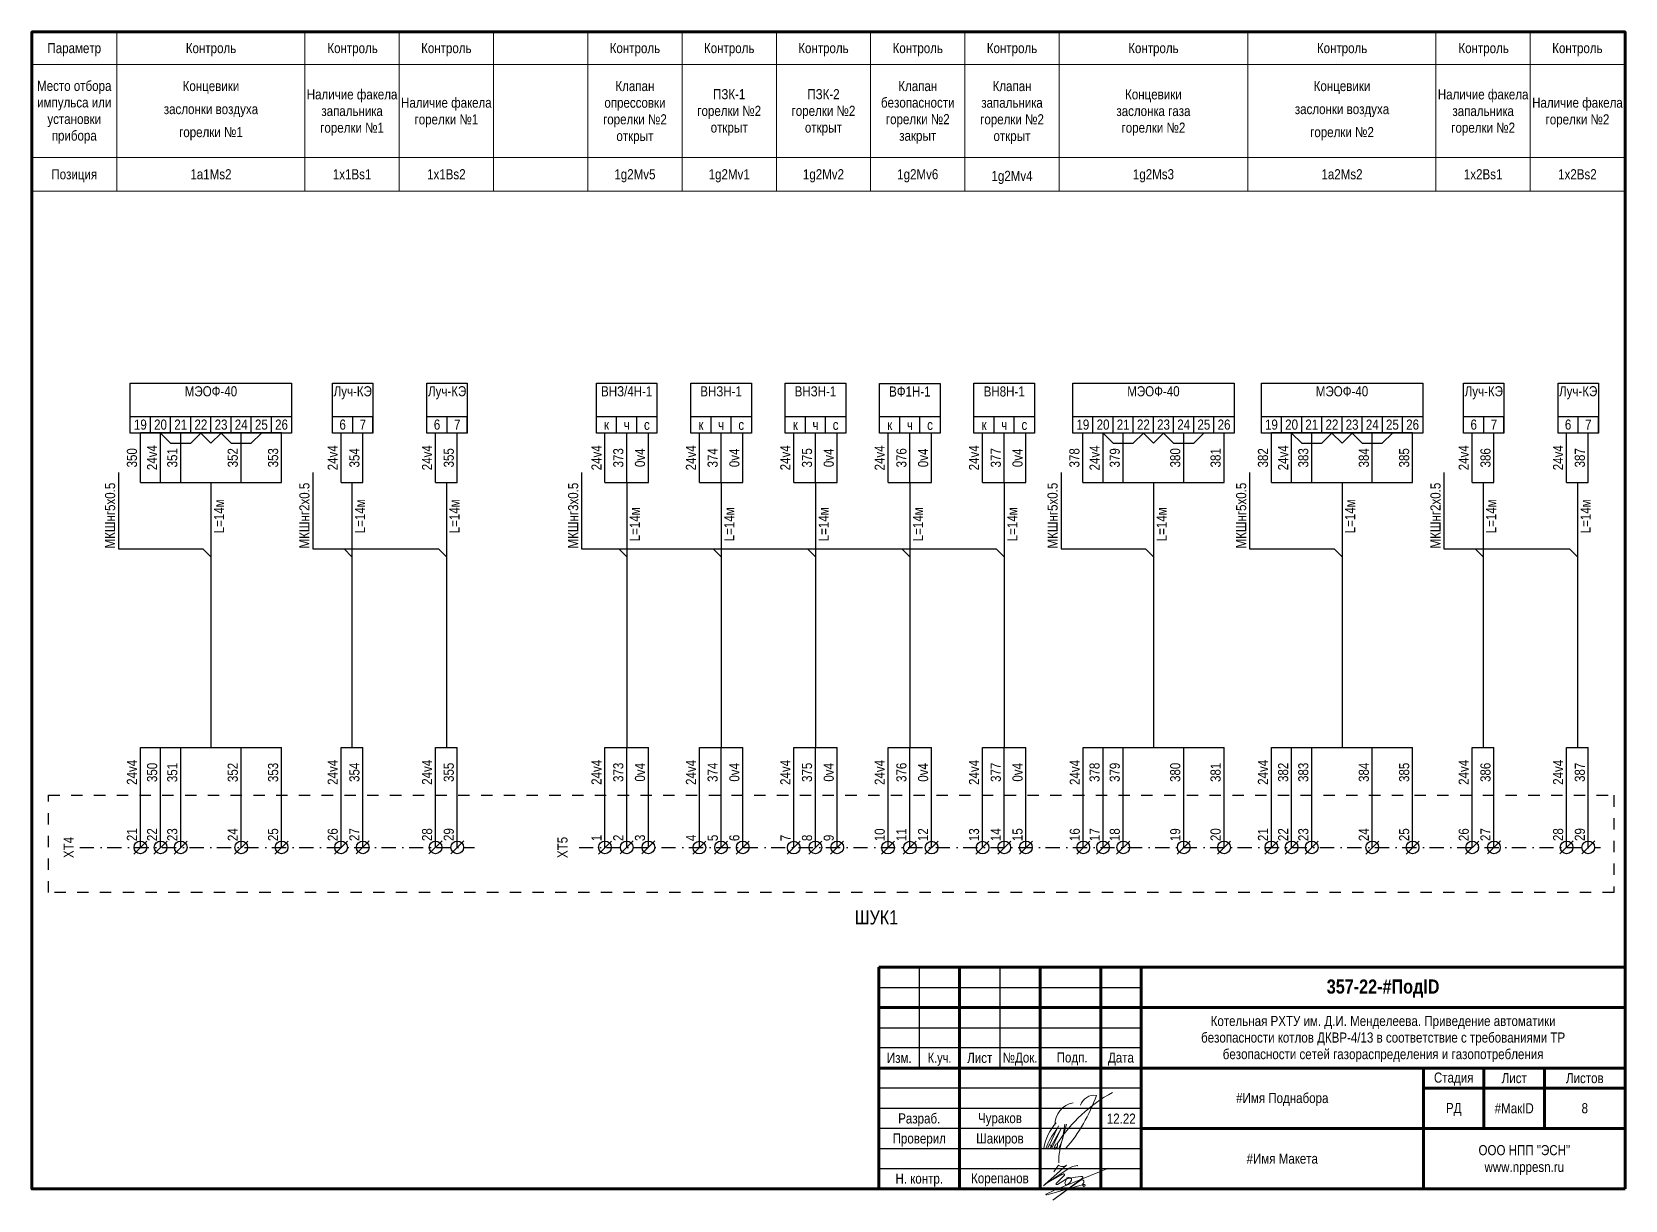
# Model space of a CAD drawing. Header units: millimetres. Extents: x -6000 to 26000, y -6000 to 26000.
# Drawn here: x 20 to 415, y -2856.8 to -2567 of the extents above; entities that cross this region are included whole.
import ezdxf

# ---------------------------------------------------------------- set-up
doc = ezdxf.new("R2010")
doc.units = ezdxf.units.MM
doc.header["$MEASUREMENT"] = 0
doc.linetypes.add('Штриховая', pattern=[5.644444, 2.822222, -2.822222])
doc.linetypes.add('Штрихпунктирная', pattern=[6.702778, 3.527778, -1.763889, 0, -1.411111])
for name, color, linetype, lineweight in [('0_Ном._пера__1', 7, 'Continuous', 15), ('0_Ном._пера__21', 7, 'Continuous', 30), ('0_Ном._пера__246', 7, 'Continuous', 100), ('2D - Общий_Ном._пера__1', 7, 'Continuous', 15), ('2D - Общий_Ном._пера__21', 7, 'Continuous', 30), ('Аннотация - Текст_Ном._пера__1', 7, 'Continuous', 15)]:
    doc.layers.add(name, color=color, linetype=linetype, lineweight=lineweight)
doc.layers.add('0_Ном._пера__9', color=7, linetype='Continuous', lineweight=15, true_color=0x3dad99)
doc.styles.add('СГЕНЕРИР_СТИЛЬ_1', font='')
doc.styles.add('СГЕНЕРИР_СТИЛЬ_4', font='')
doc.styles.get('СГЕНЕРИР_СТИЛЬ_1').set_extended_font_data('Arial Narrow')
doc.styles.get('СГЕНЕРИР_СТИЛЬ_4').set_extended_font_data('Arial Narrow', bold=True)

msp = doc.modelspace()

# ---------------------------------------------------------------- texts
at = {"layer": '0_Ном._пера__1', "color": 7, "linetype": 'Continuous', "lineweight": 15, "attachment_point": 5}
for s, insert, char_height, style in [('\\A1;{\\pqc;\\fArial Narrow|b1|i0|c204|p34;357-22\\fArial Narrow|b1|i0|c204|p34;-\\fArial Narrow|b1|i0|c204|p34;#ПодID}', (355, -2804.31), 3.5, 'СГЕНЕРИР_СТИЛЬ_4'), ('\\A1;{\\pqc;\\fArial Narrow|b0|i0|c204|p34;Изм.}', (235.04, -2821.51), 2.5, 'СГЕНЕРИР_СТИЛЬ_1'), ('\\A1;{\\W0.950000x;\\pqc;\\fArial Narrow|b0|i0|c204|p34;К.уч.}', (245.04, -2821.85), 2.5, 'СГЕНЕРИР_СТИЛЬ_1'), ('\\A1;{\\pqc;\\fArial Narrow|b0|i0|c204|p34;Лист}', (255, -2821.51), 2.5, 'СГЕНЕРИР_СТИЛЬ_1'), ('\\A1;{\\pqc;\\fArial Narrow|b0|i0|c204|p34;№Док.}', (265, -2821.78), 2.5, 'СГЕНЕРИР_СТИЛЬ_1'), ('\\A1;{\\pqc;\\fArial Narrow|b0|i0|c204|p34; Подп.}', (277.5, -2821.74), 2.5, 'СГЕНЕРИР_СТИЛЬ_1'), ('\\A1;{\\pqc;\\fArial Narrow|b0|i0|c204|p34;Дата}', (290, -2821.78), 2.5, 'СГЕНЕРИР_СТИЛЬ_1'), ('\\A1;{\\pqc;\\fArial Narrow|b0|i0|c204|p34;Стадия}', (372.5, -2826.74), 2.5, 'СГЕНЕРИР_СТИЛЬ_1'), ('\\A1;{\\pqc;\\fArial Narrow|b0|i0|c204|p34;Лист}', (387.5, -2826.53), 2.5, 'СГЕНЕРИР_СТИЛЬ_1'), ('\\A1;{\\pqc;\\fArial Narrow|b0|i0|c204|p34;Листов}', (405, -2826.53), 2.5, 'СГЕНЕРИР_СТИЛЬ_1'), ('\\A1;{\\pqc;\\fArial Narrow|b0|i0|c204|p34;#Имя Поднабора}', (330, -2831.83), 2.5, 'СГЕНЕРИР_СТИЛЬ_1'), ('\\A1;{\\pqc;\\fArial Narrow|b0|i0|c204|p34;РД}', (372.5, -2834.3), 2.5, 'СГЕНЕРИР_СТИЛЬ_1'), ('\\A1;{\\pqc;\\fArial Narrow|b0|i0|c204|p34;#МакID}', (387.5, -2834.01), 2.5, 'СГЕНЕРИР_СТИЛЬ_1'), ('\\A1;{\\pqc;\\fArial Narrow|b0|i0|c204|p34;#Имя Макета}', (330, -2846.51), 2.5, 'СГЕНЕРИР_СТИЛЬ_1')]:
    msp.add_mtext(s, dxfattribs=dict(at, insert=insert, char_height=char_height, style=style))
at = {"layer": '0_Ном._пера__1', "color": 7, "linetype": 'Continuous', "lineweight": 15, "insert": (355, -2816.83), "char_height": 2.5, "width": 102.1134, "attachment_point": 5, "line_spacing_factor": 0.984993, "style": 'СГЕНЕРИР_СТИЛЬ_1'}
msp.add_mtext('\\A1;{\\pqc;\\fArial Narrow|b0|i0|c204|p34;Котельная РХТУ им. Д.И. Менделеева. Приведение автоматики безопасности котлов ДКВР-4/13 в соответствие с требованиями ТР безопасности сетей газораспределения и газопотребления}', dxfattribs=at)
at = {"layer": '0_Ном._пера__1', "color": 7, "linetype": 'Continuous', "lineweight": 15, "insert": (390, -2846.84), "char_height": 2.5, "attachment_point": 5, "line_spacing_factor": 0.996855, "style": 'СГЕНЕРИР_СТИЛЬ_1'}
msp.add_mtext('\\A1;{\\pqc;\\fArial Narrow|b0|i0|c204|p34;ООО НПП "ЭСН"\\P\\pqc;\\fArial Narrow|b0|i0|c204|p34;www.nppesn.ru}', dxfattribs=at)
at = {"layer": 'Аннотация - Текст_Ном._пера__1', "color": 7, "linetype": 'Continuous', "lineweight": 15, "attachment_point": 2, "style": 'СГЕНЕРИР_СТИЛЬ_1'}
for s, insert, char_height in [('\\A1;{\\pqc;\\fArial Narrow|b0|i0|c204|p34;Параметр}', (30.51, -2569.8), 2.5), ('\\A1;{\\pqc;\\fArial Narrow|b0|i0|c204|p34;Контроль}', (64.42, -2569.8), 2.5), ('\\A1;{\\pqc;\\fArial Narrow|b0|i0|c204|p34;Контроль}', (99.51, -2569.8), 2.5), ('\\A1;{\\pqc;\\fArial Narrow|b0|i0|c204|p34;Контроль}', (122.76, -2569.8), 2.5), ('\\A1;{\\pqc;\\fArial Narrow|b0|i0|c204|p34;Контроль}', (169.51, -2569.8), 2.5), ('\\A1;{\\pqc;\\fArial Narrow|b0|i0|c204|p34;Контроль}', (192.88, -2569.8), 2.5), ('\\A1;{\\pqc;\\fArial Narrow|b0|i0|c204|p34;Контроль}', (216.25, -2569.8), 2.5), ('\\A1;{\\pqc;\\fArial Narrow|b0|i0|c204|p34;Контроль}', (239.63, -2569.8), 2.5), ('\\A1;{\\pqc;\\fArial Narrow|b0|i0|c204|p34;Контроль}', (263, -2569.8), 2.5), ('\\A1;{\\pqc;\\fArial Narrow|b0|i0|c204|p34;Контроль}', (298.06, -2569.8), 2.5), ('\\A1;{\\pqc;\\fArial Narrow|b0|i0|c204|p34;Контроль}', (344.83, -2569.8), 2.5), ('\\A1;{\\pqc;\\fArial Narrow|b0|i0|c204|p34;Контроль}', (379.92, -2569.8), 2.5), ('\\A1;{\\pqc;\\fArial Narrow|b0|i0|c204|p34;Контроль}', (403.17, -2569.8), 2.5), ('\\A1;{\\pqc;\\fArial Narrow|b0|i0|c204|p34;Позиция}', (30.51, -2601.1), 2.5), ('\\A1;{\\pqc;\\fArial Narrow|b0|i0|c204|p34;1a1Ms\\fArial Narrow|b0|i0|c204|p34;2}', (64.4, -2601.09), 2.5), ('\\A1;{\\pqc;\\fArial Narrow|b0|i0|c204|p34;1\\fArial Narrow|b0|i0|c204|p34;x1B\\fArial Narrow|b0|i0|c204|p34;s1}', (99.39, -2601.09), 2.5), ('\\A1;{\\pqc;\\fArial Narrow|b0|i0|c204|p34;1\\fArial Narrow|b0|i0|c204|p34;x1Bs2}', (122.76, -2601.09), 2.5), ('\\A1;{\\pqc;\\fArial Narrow|b0|i0|c204|p34;1g\\fArial Narrow|b0|i0|c204|p34;2\\fArial Narrow|b0|i0|c204|p34;Mv5}', (169.51, -2601.09), 2.5), ('\\A1;{\\pqc;\\fArial Narrow|b0|i0|c204|p34;1g\\fArial Narrow|b0|i0|c204|p34;2\\fArial Narrow|b0|i0|c204|p34;Mv1}', (192.88, -2601.09), 2.5), ('\\A1;{\\pqc;\\fArial Narrow|b0|i0|c204|p34;1g\\fArial Narrow|b0|i0|c204|p34;2\\fArial Narrow|b0|i0|c204|p34;Mv2}', (216.25, -2601.09), 2.5), ('\\A1;{\\pqc;\\fArial Narrow|b0|i0|c204|p34;1g\\fArial Narrow|b0|i0|c204|p34;2\\fArial Narrow|b0|i0|c204|p34;Mv6}', (239.63, -2601.09), 2.5), ('\\A1;{\\pqc;\\fArial Narrow|b0|i0|c204|p34;1g\\fArial Narrow|b0|i0|c204|p34;2\\fArial Narrow|b0|i0|c204|p34;Mv4}', (263, -2601.5), 2.5), ('\\A1;{\\pqc;\\fArial Narrow|b0|i0|c204|p34;1g\\fArial Narrow|b0|i0|c204|p34;2\\fArial Narrow|b0|i0|c204|p34;Ms3}', (298.06, -2601.09), 2.5), ('\\A1;{\\pqc;\\fArial Narrow|b0|i0|c204|p34;1a\\fArial Narrow|b0|i0|c204|p34;2\\fArial Narrow|b0|i0|c204|p34;Ms2}', (344.81, -2601.09), 2.5), ('\\A1;{\\pqc;\\fArial Narrow|b0|i0|c204|p34;1x\\fArial Narrow|b0|i0|c204|p34;2\\fArial Narrow|b0|i0|c204|p34;Bs1}', (379.8, -2601.09), 2.5), ('\\A1;{\\pqc;\\fArial Narrow|b0|i0|c204|p34;1x\\fArial Narrow|b0|i0|c204|p34;2\\fArial Narrow|b0|i0|c204|p34;Bs2}', (403.17, -2601.09), 2.5), ('\\A1;{\\pqc;\\fArial Narrow|b0|i0|c204|p34;МЭО\\fArial Narrow|b0|i0|c204|p34;Ф\\fArial Narrow|b0|i0|c204|p34;-40}', (64.4, -2654.92), 2.5), ('\\A1;{\\pqc;\\fArial Narrow|b0|i0|c204|p34;Луч-КЭ}', (99.55, -2654.92), 2.5), ('\\A1;{\\pqc;\\fArial Narrow|b0|i0|c204|p34;Луч-КЭ}', (122.95, -2654.9), 2.5), ('\\A1;{\\pqc;\\fArial Narrow|b0|i0|c204|p34;ВНЗ/4Н-1}', (167.47, -2654.92), 2.5), ('\\A1;{\\pqc;\\fArial Narrow|b0|i0|c204|p34;ВНЗН-1}', (190.87, -2654.93), 2.5), ('\\A1;{\\pqc;\\fArial Narrow|b0|i0|c204|p34;ВНЗН-1}', (214.27, -2654.93), 2.5), ('\\A1;{\\pqc;\\fArial Narrow|b0|i0|c204|p34;В\\fArial Narrow|b0|i0|c204|p34;Ф1\\fArial Narrow|b0|i0|c204|p34;Н-1}', (237.67, -2654.98), 2.5), ('\\A1;{\\pqc;\\fArial Narrow|b0|i0|c204|p34;ВН\\fArial Narrow|b0|i0|c204|p34;8\\fArial Narrow|b0|i0|c204|p34;Н-1}', (261.06, -2654.96), 2.5), ('\\A1;{\\pqc;\\fArial Narrow|b0|i0|c204|p34;МЭО\\fArial Narrow|b0|i0|c204|p34;Ф\\fArial Narrow|b0|i0|c204|p34;-40}', (298.06, -2654.92), 2.5), ('\\A1;{\\pqc;\\fArial Narrow|b0|i0|c204|p34;МЭО\\fArial Narrow|b0|i0|c204|p34;Ф\\fArial Narrow|b0|i0|c204|p34;-40}', (344.81, -2654.92), 2.5), ('\\A1;{\\pqc;\\fArial Narrow|b0|i0|c204|p34;Луч-КЭ}', (379.96, -2654.92), 2.5), ('\\A1;{\\pqc;\\fArial Narrow|b0|i0|c204|p34;Луч-КЭ}', (403.36, -2654.9), 2.5), ('\\A1;{\\pqc;\\fArial Narrow|b0|i0|c204|p34;19}', (46.9, -2663.18), 2.5), ('\\A1;{\\pqc;\\fArial Narrow|b0|i0|c204|p34;20}', (51.9, -2663.18), 2.5), ('\\A1;{\\pqc;\\fArial Narrow|b0|i0|c204|p34;21}', (56.9, -2663.18), 2.5), ('\\A1;{\\pqc;\\fArial Narrow|b0|i0|c204|p34;22}', (61.9, -2663.18), 2.5), ('\\A1;{\\pqc;\\fArial Narrow|b0|i0|c204|p34;23}', (66.9, -2663.18), 2.5), ('\\A1;{\\pqc;\\fArial Narrow|b0|i0|c204|p34;24}', (71.9, -2663.18), 2.5), ('\\A1;{\\pqc;\\fArial Narrow|b0|i0|c204|p34;25}', (76.9, -2663.18), 2.5), ('\\A1;{\\pqc;\\fArial Narrow|b0|i0|c204|p34;26}', (81.9, -2663.18), 2.5), ('\\A1;{\\pqc;\\fArial Narrow|b0|i0|c204|p34;6}', (97.05, -2663.18), 2.5), ('\\A1;{\\pqc;\\fArial Narrow|b0|i0|c204|p34;7}', (102.05, -2663.22), 2.5), ('\\A1;{\\pqc;\\fArial Narrow|b0|i0|c204|p34;6}', (120.45, -2663.17), 2.5), ('\\A1;{\\pqc;\\fArial Narrow|b0|i0|c204|p34;7}', (125.45, -2663.21), 2.5), ('\\A1;{\\pqc;\\fArial Narrow|b0|i0|c204|p34;к}', (162.47, -2663.22), 2.5), ('\\A1;{\\pqc;\\fArial Narrow|b0|i0|c204|p34;ч}', (167.47, -2663.22), 2.5), ('\\A1;{\\pqc;\\fArial Narrow|b0|i0|c204|p34;с}', (172.47, -2663.22), 2.5), ('\\A1;{\\pqc;\\fArial Narrow|b0|i0|c204|p34;к}', (185.87, -2663.24), 2.5), ('\\A1;{\\pqc;\\fArial Narrow|b0|i0|c204|p34;ч}', (190.87, -2663.24), 2.5), ('\\A1;{\\pqc;\\fArial Narrow|b0|i0|c204|p34;с}', (195.87, -2663.24), 2.5), ('\\A1;{\\pqc;\\fArial Narrow|b0|i0|c204|p34;к}', (209.27, -2663.24), 2.5), ('\\A1;{\\pqc;\\fArial Narrow|b0|i0|c204|p34;ч}', (214.27, -2663.24), 2.5), ('\\A1;{\\pqc;\\fArial Narrow|b0|i0|c204|p34;с}', (219.27, -2663.24), 2.5), ('\\A1;{\\pqc;\\fArial Narrow|b0|i0|c204|p34;к}', (232.67, -2663.25), 2.5), ('\\A1;{\\pqc;\\fArial Narrow|b0|i0|c204|p34;ч}', (237.67, -2663.25), 2.5), ('\\A1;{\\pqc;\\fArial Narrow|b0|i0|c204|p34;с}', (242.67, -2663.25), 2.5), ('\\A1;{\\pqc;\\fArial Narrow|b0|i0|c204|p34;к}', (256.06, -2663.24), 2.5), ('\\A1;{\\pqc;\\fArial Narrow|b0|i0|c204|p34;ч}', (261.06, -2663.24), 2.5), ('\\A1;{\\pqc;\\fArial Narrow|b0|i0|c204|p34;с}', (266.06, -2663.24), 2.5), ('\\A1;{\\pqc;\\fArial Narrow|b0|i0|c204|p34;19}', (280.56, -2663.18), 2.5), ('\\A1;{\\pqc;\\fArial Narrow|b0|i0|c204|p34;20}', (285.56, -2663.18), 2.5), ('\\A1;{\\pqc;\\fArial Narrow|b0|i0|c204|p34;21}', (290.56, -2663.18), 2.5), ('\\A1;{\\pqc;\\fArial Narrow|b0|i0|c204|p34;22}', (295.56, -2663.18), 2.5), ('\\A1;{\\pqc;\\fArial Narrow|b0|i0|c204|p34;23}', (300.56, -2663.18), 2.5), ('\\A1;{\\pqc;\\fArial Narrow|b0|i0|c204|p34;24}', (305.56, -2663.18), 2.5), ('\\A1;{\\pqc;\\fArial Narrow|b0|i0|c204|p34;25}', (310.56, -2663.18), 2.5), ('\\A1;{\\pqc;\\fArial Narrow|b0|i0|c204|p34;26}', (315.56, -2663.18), 2.5), ('\\A1;{\\pqc;\\fArial Narrow|b0|i0|c204|p34;19}', (327.31, -2663.18), 2.5), ('\\A1;{\\pqc;\\fArial Narrow|b0|i0|c204|p34;20}', (332.31, -2663.18), 2.5), ('\\A1;{\\pqc;\\fArial Narrow|b0|i0|c204|p34;21}', (337.31, -2663.18), 2.5), ('\\A1;{\\pqc;\\fArial Narrow|b0|i0|c204|p34;22}', (342.31, -2663.18), 2.5), ('\\A1;{\\pqc;\\fArial Narrow|b0|i0|c204|p34;23}', (347.31, -2663.18), 2.5), ('\\A1;{\\pqc;\\fArial Narrow|b0|i0|c204|p34;24}', (352.31, -2663.18), 2.5), ('\\A1;{\\pqc;\\fArial Narrow|b0|i0|c204|p34;25}', (357.31, -2663.18), 2.5), ('\\A1;{\\pqc;\\fArial Narrow|b0|i0|c204|p34;26}', (362.31, -2663.18), 2.5), ('\\A1;{\\pqc;\\fArial Narrow|b0|i0|c204|p34;6}', (377.46, -2663.18), 2.5), ('\\A1;{\\pqc;\\fArial Narrow|b0|i0|c204|p34;7}', (382.46, -2663.22), 2.5), ('\\A1;{\\pqc;\\fArial Narrow|b0|i0|c204|p34;6}', (400.86, -2663.17), 2.5), ('\\A1;{\\pqc;\\fArial Narrow|b0|i0|c204|p34;7}', (405.86, -2663.21), 2.5), ('\\A1;{\\pqc;\\fArial Narrow|b0|i0|c204|p34;ШУК1}', (229.39, -2784.89), 3.5), ('\\A1;{\\pqc;\\fArial Narrow|b0|i0|c204|p34;Разраб.}', (240, -2835.26), 2.5), ('\\A1;{\\pqc;\\fArial Narrow|b0|i0|c204|p34;Чураков}', (260, -2835.19), 2.5), ('\\A1;{\\pqc;\\fArial Narrow|b0|i0|c204|p34;12.22}', (290.08, -2835.32), 2.5), ('\\A1;{\\pqc;\\fArial Narrow|b0|i0|c204|p34;8}', (405, -2832.73), 2.5), ('\\A1;{\\pqc;\\fArial Narrow|b0|i0|c204|p34;Проверил}', (240, -2840.23), 2.5), ('\\A1;{\\pqc;\\fArial Narrow|b0|i0|c204|p34;Шакиров}', (260, -2840.23), 2.5), ('\\A1;{\\pqc;\\fArial Narrow|b0|i0|c204|p34;Н. контр.}', (240, -2850.18), 2.5), ('\\A1;{\\pqc;\\fArial Narrow|b0|i0|c204|p34;Корепанов}', (260, -2850.1), 2.5)]:
    msp.add_mtext(s, dxfattribs=dict(at, insert=insert, char_height=char_height))
at = {"layer": 'Аннотация - Текст_Ном._пера__1', "color": 7, "linetype": 'Continuous', "lineweight": 15, "char_height": 2.5, "attachment_point": 2, "style": 'СГЕНЕРИР_СТИЛЬ_1'}
for s, insert, width, line_spacing_factor in [('\\A1;{\\pqc;\\fArial Narrow|b0|i0|c204|p34;Место отбора импульса или установки прибора}', (30.51, -2579.16), 21.0254, 0.986465), ('\\A1;{\\pqc;\\fArial Narrow|b0|i0|c204|p34;Концевики з\\fArial Narrow|b0|i0|c204|p34;аслонк\\fArial Narrow|b0|i0|c204|p34;и\\fArial Narrow|b0|i0|c204|p34; воздуха горелки №1}', (64.4, -2579.21), 23.3734, 1.371132), ('\\A1;{\\pqc;\\fArial Narrow|b0|i0|c204|p34;Клапан опрессовки горелки \\fArial Narrow|b0|i0|c204|p34;№2\\fArial Narrow|b0|i0|c204|p34; открыт}', (169.51, -2579.21), 23.3734, 0.990186), ('\\A1;{\\pqc;\\fArial Narrow|b0|i0|c204|p34;Клапан безопасности\\P\\pqc;\\fArial Narrow|b0|i0|c204|p34;горелки №\\fArial Narrow|b0|i0|c204|p34;2\\fArial Narrow|b0|i0|c204|p34; закрыт}', (239.63, -2579.21), 23.3734, 0.985638), ('\\A1;{\\pqc;\\fArial Narrow|b0|i0|c204|p34;Клапан запальника\\P\\pqc;\\fArial Narrow|b0|i0|c204|p34;горелки №\\fArial Narrow|b0|i0|c204|p34;2\\fArial Narrow|b0|i0|c204|p34; открыт}', (263, -2579.21), 23.3734, 0.990186), ('\\A1;{\\pqc;\\fArial Narrow|b0|i0|c204|p34;Концевики заслонки воздуха горелки №\\fArial Narrow|b0|i0|c204|p34;2}', (344.81, -2579.21), 23.3734, 1.371132), ('\\A1;{\\pqc;\\fArial Narrow|b0|i0|c204|p34;Наличие факела запальника горелки №1}', (99.39, -2581.27), 23.3734, 0.991143), ('\\A1;{\\pqc;\\fArial Narrow|b0|i0|c204|p34;Наличие факела горелки №1}', (122.77, -2583.33), 23.3734, 0.994067), ('\\A1;{\\pqc;\\fArial Narrow|b0|i0|c204|p34;ПЗК-1\\P\\pqc;\\fArial Narrow|b0|i0|c204|p34;горелки №\\fArial Narrow|b0|i0|c204|p34;2\\fArial Narrow|b0|i0|c204|p34; открыт}', (192.88, -2581.23), 23.3734, 0.991331), ('\\A1;{\\pqc;\\fArial Narrow|b0|i0|c204|p34;ПЗК-2\\P\\pqc;\\fArial Narrow|b0|i0|c204|p34;горелки №\\fArial Narrow|b0|i0|c204|p34;2\\fArial Narrow|b0|i0|c204|p34; открыт}', (216.25, -2581.23), 23.3734, 0.991331), ('\\A1;{\\pqc;\\fArial Narrow|b0|i0|c204|p34;Концевики з\\fArial Narrow|b0|i0|c204|p34;аслонка газа горелки №2}', (298.06, -2581.27), 23.3734, 0.991164), ('\\A1;{\\pqc;\\fArial Narrow|b0|i0|c204|p34;Наличие факела запальника горелки №\\fArial Narrow|b0|i0|c204|p34;2}', (379.8, -2581.27), 23.3734, 0.991143), ('\\A1;{\\pqc;\\fArial Narrow|b0|i0|c204|p34;Наличие факела горелки №\\fArial Narrow|b0|i0|c204|p34;2}', (403.18, -2583.33), 23.3734, 0.994067)]:
    msp.add_mtext(s, dxfattribs=dict(at, insert=insert, width=width, line_spacing_factor=line_spacing_factor))
at = {"layer": 'Аннотация - Текст_Ном._пера__1', "color": 7, "linetype": 'Continuous', "lineweight": 15, "char_height": 2.5, "attachment_point": 2, "rotation": 90, "style": 'СГЕНЕРИР_СТИЛЬ_1'}
for s, insert in [('\\A1;{\\pqc;\\fArial Narrow|b0|i0|c204|p34;24v\\fArial Narrow|b0|i0|c204|p34;4}', (48.55, -2672.63)), ('\\A1;{\\pqc;\\fArial Narrow|b0|i0|c204|p34;24v\\fArial Narrow|b0|i0|c204|p34;4}', (93.33, -2672.67)), ('\\A1;{\\pqc;\\fArial Narrow|b0|i0|c204|p34;24v\\fArial Narrow|b0|i0|c204|p34;4}', (116.72, -2672.65)), ('\\A1;{\\pqc;\\fArial Narrow|b0|i0|c204|p34;24v\\fArial Narrow|b0|i0|c204|p34;4}', (158.74, -2672.67)), ('\\A1;{\\pqc;\\fArial Narrow|b0|i0|c204|p34;24v\\fArial Narrow|b0|i0|c204|p34;4}', (182.14, -2672.68)), ('\\A1;{\\pqc;\\fArial Narrow|b0|i0|c204|p34;24v\\fArial Narrow|b0|i0|c204|p34;4}', (205.54, -2672.68)), ('\\A1;{\\pqc;\\fArial Narrow|b0|i0|c204|p34;24v\\fArial Narrow|b0|i0|c204|p34;4}', (228.94, -2672.7)), ('\\A1;{\\pqc;\\fArial Narrow|b0|i0|c204|p34;24v\\fArial Narrow|b0|i0|c204|p34;4}', (252.33, -2672.68)), ('\\A1;{\\pqc;\\fArial Narrow|b0|i0|c204|p34;24v\\fArial Narrow|b0|i0|c204|p34;4}', (282.21, -2672.7)), ('\\A1;{\\pqc;\\fArial Narrow|b0|i0|c204|p34;24\\fArial Narrow|b0|i0|c204|p34;v4}', (328.96, -2672.67)), ('\\A1;{\\pqc;\\fArial Narrow|b0|i0|c204|p34;24v\\fArial Narrow|b0|i0|c204|p34;4}', (373.73, -2672.67)), ('\\A1;{\\pqc;\\fArial Narrow|b0|i0|c204|p34;24v\\fArial Narrow|b0|i0|c204|p34;4}', (397.13, -2672.65)), ('\\A1;{\\pqc;\\fArial Narrow|b0|i0|c204|p34;3\\fArial Narrow|b0|i0|c204|p34;50}', (43.55, -2672.67)), ('\\A1;{\\pqc;\\fArial Narrow|b0|i0|c204|p34;3\\fArial Narrow|b0|i0|c204|p34;51}', (53.55, -2672.67)), ('\\A1;{\\pqc;\\fArial Narrow|b0|i0|c204|p34;3\\fArial Narrow|b0|i0|c204|p34;52}', (68.55, -2672.65)), ('\\A1;{\\pqc;\\fArial Narrow|b0|i0|c204|p34;3\\fArial Narrow|b0|i0|c204|p34;53}', (78.55, -2672.65)), ('\\A1;{\\pqc;\\fArial Narrow|b0|i0|c204|p34;3\\fArial Narrow|b0|i0|c204|p34;54}', (98.71, -2672.67)), ('\\A1;{\\pqc;\\fArial Narrow|b0|i0|c204|p34;3\\fArial Narrow|b0|i0|c204|p34;55}', (122.1, -2672.67)), ('\\A1;{\\pqc;\\fArial Narrow|b0|i0|c204|p34;3\\fArial Narrow|b0|i0|c204|p34;73}', (164.13, -2672.67)), ('\\A1;{\\pqc;\\fArial Narrow|b0|i0|c204|p34;0v\\fArial Narrow|b0|i0|c204|p34;4}', (169.51, -2672.65)), ('\\A1;{\\pqc;\\fArial Narrow|b0|i0|c204|p34;3\\fArial Narrow|b0|i0|c204|p34;74}', (187.52, -2672.67)), ('\\A1;{\\pqc;\\fArial Narrow|b0|i0|c204|p34;0v\\fArial Narrow|b0|i0|c204|p34;4}', (192.91, -2672.67)), ('\\A1;{\\pqc;\\fArial Narrow|b0|i0|c204|p34;3\\fArial Narrow|b0|i0|c204|p34;75}', (210.92, -2672.67)), ('\\A1;{\\pqc;\\fArial Narrow|b0|i0|c204|p34;0v\\fArial Narrow|b0|i0|c204|p34;4}', (216.3, -2672.67)), ('\\A1;{\\pqc;\\fArial Narrow|b0|i0|c204|p34;3\\fArial Narrow|b0|i0|c204|p34;76}', (234.32, -2672.67)), ('\\A1;{\\pqc;\\fArial Narrow|b0|i0|c204|p34;0v\\fArial Narrow|b0|i0|c204|p34;4}', (239.7, -2672.68)), ('\\A1;{\\pqc;\\fArial Narrow|b0|i0|c204|p34;3\\fArial Narrow|b0|i0|c204|p34;77}', (257.72, -2672.67)), ('\\A1;{\\pqc;\\fArial Narrow|b0|i0|c204|p34;0v\\fArial Narrow|b0|i0|c204|p34;4}', (263.1, -2672.67)), ('\\A1;{\\pqc;\\fArial Narrow|b0|i0|c204|p34;3\\fArial Narrow|b0|i0|c204|p34;78}', (277.21, -2672.67)), ('\\A1;{\\pqc;\\fArial Narrow|b0|i0|c204|p34;3\\fArial Narrow|b0|i0|c204|p34;79}', (287.21, -2672.67)), ('\\A1;{\\pqc;\\fArial Narrow|b0|i0|c204|p34;3\\fArial Narrow|b0|i0|c204|p34;80}', (302.21, -2672.67)), ('\\A1;{\\pqc;\\fArial Narrow|b0|i0|c204|p34;38\\fArial Narrow|b0|i0|c204|p34;1}', (312.21, -2672.67)), ('\\A1;{\\pqc;\\fArial Narrow|b0|i0|c204|p34;3\\fArial Narrow|b0|i0|c204|p34;82}', (323.96, -2672.67)), ('\\A1;{\\pqc;\\fArial Narrow|b0|i0|c204|p34;3\\fArial Narrow|b0|i0|c204|p34;83}', (333.96, -2672.67)), ('\\A1;{\\pqc;\\fArial Narrow|b0|i0|c204|p34;3\\fArial Narrow|b0|i0|c204|p34;84}', (348.96, -2672.67)), ('\\A1;{\\pqc;\\fArial Narrow|b0|i0|c204|p34;3\\fArial Narrow|b0|i0|c204|p34;85}', (358.96, -2672.67)), ('\\A1;{\\pqc;\\fArial Narrow|b0|i0|c204|p34;3\\fArial Narrow|b0|i0|c204|p34;86}', (379.12, -2672.67)), ('\\A1;{\\pqc;\\fArial Narrow|b0|i0|c204|p34;3\\fArial Narrow|b0|i0|c204|p34;87}', (402.51, -2672.67)), ('\\A1;{\\pqc;\\fArial Narrow|b0|i0|c204|p34;МКШнг5х0.5}', (38.14, -2687)), ('\\A1;{\\pqc;\\fArial Narrow|b0|i0|c204|p34;МКШнг2х0.5}', (86.32, -2687)), ('\\A1;{\\pqc;\\fArial Narrow|b0|i0|c204|p34;МКШнг3х0.5}', (152.94, -2687)), ('\\A1;{\\pqc;\\fArial Narrow|b0|i0|c204|p34;МКШнг5х0.5}', (271.8, -2687)), ('\\A1;{\\pqc;\\fArial Narrow|b0|i0|c204|p34;МКШнг5х0.5}', (318.55, -2687)), ('\\A1;{\\pqc;\\fArial Narrow|b0|i0|c204|p34;МКШнг\\fArial Narrow|b0|i0|c204|p34;2\\fArial Narrow|b0|i0|c204|p34;х0.5}', (366.73, -2687)), ('\\A1;{\\pqc;\\fArial Narrow|b0|i0|c204|p34;L=1\\fArial Narrow|b0|i0|c204|p34;4\\fArial Narrow|b0|i0|c204|p34;м}', (65.17, -2687.19)), ('\\A1;{\\pqc;\\fArial Narrow|b0|i0|c204|p34;L=1\\fArial Narrow|b0|i0|c204|p34;4\\fArial Narrow|b0|i0|c204|p34;м}', (100.13, -2687.19)), ('\\A1;{\\pqc;\\fArial Narrow|b0|i0|c204|p34;L=1\\fArial Narrow|b0|i0|c204|p34;4\\fArial Narrow|b0|i0|c204|p34;м}', (123.53, -2687.19)), ('\\A1;{\\pqc;\\fArial Narrow|b0|i0|c204|p34;L=1\\fArial Narrow|b0|i0|c204|p34;4\\fArial Narrow|b0|i0|c204|p34;м}', (168.24, -2689.17)), ('\\A1;{\\pqc;\\fArial Narrow|b0|i0|c204|p34;L=1\\fArial Narrow|b0|i0|c204|p34;4\\fArial Narrow|b0|i0|c204|p34;м}', (191.64, -2689.17)), ('\\A1;{\\pqc;\\fArial Narrow|b0|i0|c204|p34;L=\\fArial Narrow|b0|i0|c204|p34;14\\fArial Narrow|b0|i0|c204|p34;м}', (215.04, -2689.17)), ('\\A1;{\\pqc;\\fArial Narrow|b0|i0|c204|p34;L=1\\fArial Narrow|b0|i0|c204|p34;4\\fArial Narrow|b0|i0|c204|p34;м}', (238.44, -2689.17)), ('\\A1;{\\pqc;\\fArial Narrow|b0|i0|c204|p34;L=1\\fArial Narrow|b0|i0|c204|p34;4\\fArial Narrow|b0|i0|c204|p34;м}', (261.83, -2689.17)), ('\\A1;{\\pqc;\\fArial Narrow|b0|i0|c204|p34;L=1\\fArial Narrow|b0|i0|c204|p34;4\\fArial Narrow|b0|i0|c204|p34;м}', (298.83, -2689.17)), ('\\A1;{\\pqc;\\fArial Narrow|b0|i0|c204|p34;L=1\\fArial Narrow|b0|i0|c204|p34;4\\fArial Narrow|b0|i0|c204|p34;м}', (345.58, -2687.19)), ('\\A1;{\\pqc;\\fArial Narrow|b0|i0|c204|p34;L=1\\fArial Narrow|b0|i0|c204|p34;4\\fArial Narrow|b0|i0|c204|p34;м}', (380.54, -2687.19)), ('\\A1;{\\pqc;\\fArial Narrow|b0|i0|c204|p34;L=1\\fArial Narrow|b0|i0|c204|p34;4\\fArial Narrow|b0|i0|c204|p34;м}', (403.94, -2687.19)), ('\\A1;{\\pqc;\\fArial Narrow|b0|i0|c204|p34;24v\\fArial Narrow|b0|i0|c204|p34;4}', (43.55, -2750.68)), ('\\A1;{\\pqc;\\fArial Narrow|b0|i0|c204|p34;3\\fArial Narrow|b0|i0|c204|p34;50}', (48.55, -2750.7)), ('\\A1;{\\pqc;\\fArial Narrow|b0|i0|c204|p34;3\\fArial Narrow|b0|i0|c204|p34;51}', (53.55, -2750.73)), ('\\A1;{\\pqc;\\fArial Narrow|b0|i0|c204|p34;3\\fArial Narrow|b0|i0|c204|p34;52}', (68.55, -2750.71)), ('\\A1;{\\pqc;\\fArial Narrow|b0|i0|c204|p34;3\\fArial Narrow|b0|i0|c204|p34;53}', (78.55, -2750.71)), ('\\A1;{\\pqc;\\fArial Narrow|b0|i0|c204|p34;24v\\fArial Narrow|b0|i0|c204|p34;4}', (93.33, -2750.68)), ('\\A1;{\\pqc;\\fArial Narrow|b0|i0|c204|p34;3\\fArial Narrow|b0|i0|c204|p34;54}', (98.71, -2750.68)), ('\\A1;{\\pqc;\\fArial Narrow|b0|i0|c204|p34;24v\\fArial Narrow|b0|i0|c204|p34;4}', (116.72, -2750.67)), ('\\A1;{\\pqc;\\fArial Narrow|b0|i0|c204|p34;3\\fArial Narrow|b0|i0|c204|p34;55}', (122.1, -2750.68)), ('\\A1;{\\pqc;\\fArial Narrow|b0|i0|c204|p34;24v\\fArial Narrow|b0|i0|c204|p34;4}', (158.74, -2750.68)), ('\\A1;{\\pqc;\\fArial Narrow|b0|i0|c204|p34;3\\fArial Narrow|b0|i0|c204|p34;73}', (164.13, -2750.68)), ('\\A1;{\\pqc;\\fArial Narrow|b0|i0|c204|p34;0v\\fArial Narrow|b0|i0|c204|p34;4}', (169.51, -2750.67)), ('\\A1;{\\pqc;\\fArial Narrow|b0|i0|c204|p34;24v\\fArial Narrow|b0|i0|c204|p34;4}', (182.14, -2750.7)), ('\\A1;{\\pqc;\\fArial Narrow|b0|i0|c204|p34;3\\fArial Narrow|b0|i0|c204|p34;74}', (187.52, -2750.68)), ('\\A1;{\\pqc;\\fArial Narrow|b0|i0|c204|p34;0v\\fArial Narrow|b0|i0|c204|p34;4}', (192.91, -2750.68)), ('\\A1;{\\pqc;\\fArial Narrow|b0|i0|c204|p34;24v\\fArial Narrow|b0|i0|c204|p34;4}', (205.54, -2750.7)), ('\\A1;{\\pqc;\\fArial Narrow|b0|i0|c204|p34;3\\fArial Narrow|b0|i0|c204|p34;75}', (210.92, -2750.68)), ('\\A1;{\\pqc;\\fArial Narrow|b0|i0|c204|p34;0v\\fArial Narrow|b0|i0|c204|p34;4}', (216.3, -2750.68)), ('\\A1;{\\pqc;\\fArial Narrow|b0|i0|c204|p34;24v\\fArial Narrow|b0|i0|c204|p34;4}', (228.94, -2750.71)), ('\\A1;{\\pqc;\\fArial Narrow|b0|i0|c204|p34;3\\fArial Narrow|b0|i0|c204|p34;76}', (234.32, -2750.68)), ('\\A1;{\\pqc;\\fArial Narrow|b0|i0|c204|p34;0v\\fArial Narrow|b0|i0|c204|p34;4}', (239.7, -2750.7)), ('\\A1;{\\pqc;\\fArial Narrow|b0|i0|c204|p34;24v\\fArial Narrow|b0|i0|c204|p34;4}', (252.33, -2750.7)), ('\\A1;{\\pqc;\\fArial Narrow|b0|i0|c204|p34;3\\fArial Narrow|b0|i0|c204|p34;77}', (257.72, -2750.68)), ('\\A1;{\\pqc;\\fArial Narrow|b0|i0|c204|p34;0v\\fArial Narrow|b0|i0|c204|p34;4}', (263.1, -2750.68)), ('\\A1;{\\pqc;\\fArial Narrow|b0|i0|c204|p34;24v\\fArial Narrow|b0|i0|c204|p34;4}', (277.31, -2750.71)), ('\\A1;{\\pqc;\\fArial Narrow|b0|i0|c204|p34;3\\fArial Narrow|b0|i0|c204|p34;78}', (282.21, -2750.68)), ('\\A1;{\\pqc;\\fArial Narrow|b0|i0|c204|p34;3\\fArial Narrow|b0|i0|c204|p34;79}', (287.21, -2750.68)), ('\\A1;{\\pqc;\\fArial Narrow|b0|i0|c204|p34;3\\fArial Narrow|b0|i0|c204|p34;80}', (302.21, -2750.68)), ('\\A1;{\\pqc;\\fArial Narrow|b0|i0|c204|p34;38\\fArial Narrow|b0|i0|c204|p34;1}', (312.21, -2750.68)), ('\\A1;{\\pqc;\\fArial Narrow|b0|i0|c204|p34;24\\fArial Narrow|b0|i0|c204|p34;v4}', (323.96, -2750.68)), ('\\A1;{\\pqc;\\fArial Narrow|b0|i0|c204|p34;3\\fArial Narrow|b0|i0|c204|p34;82}', (328.96, -2750.68)), ('\\A1;{\\pqc;\\fArial Narrow|b0|i0|c204|p34;3\\fArial Narrow|b0|i0|c204|p34;83}', (333.96, -2750.68)), ('\\A1;{\\pqc;\\fArial Narrow|b0|i0|c204|p34;3\\fArial Narrow|b0|i0|c204|p34;84}', (348.96, -2750.68)), ('\\A1;{\\pqc;\\fArial Narrow|b0|i0|c204|p34;3\\fArial Narrow|b0|i0|c204|p34;85}', (358.96, -2750.68)), ('\\A1;{\\pqc;\\fArial Narrow|b0|i0|c204|p34;24v\\fArial Narrow|b0|i0|c204|p34;4}', (373.73, -2750.68)), ('\\A1;{\\pqc;\\fArial Narrow|b0|i0|c204|p34;3\\fArial Narrow|b0|i0|c204|p34;86}', (379.12, -2750.68)), ('\\A1;{\\pqc;\\fArial Narrow|b0|i0|c204|p34;24v\\fArial Narrow|b0|i0|c204|p34;4}', (397.13, -2750.67)), ('\\A1;{\\pqc;\\fArial Narrow|b0|i0|c204|p34;3\\fArial Narrow|b0|i0|c204|p34;87}', (402.51, -2750.68)), ('\\A1;{\\pqc;\\fArial Narrow|b0|i0|c204|p34;21}', (43.55, -2766.14)), ('\\A1;{\\pqc;\\fArial Narrow|b0|i0|c204|p34;2\\fArial Narrow|b0|i0|c204|p34;2}', (48.55, -2766.14)), ('\\A1;{\\pqc;\\fArial Narrow|b0|i0|c204|p34;2\\fArial Narrow|b0|i0|c204|p34;3}', (53.55, -2766.14)), ('\\A1;{\\pqc;\\fArial Narrow|b0|i0|c204|p34;2\\fArial Narrow|b0|i0|c204|p34;4}', (68.55, -2766.14)), ('\\A1;{\\pqc;\\fArial Narrow|b0|i0|c204|p34;2\\fArial Narrow|b0|i0|c204|p34;5}', (78.55, -2766.14)), ('\\A1;{\\pqc;\\fArial Narrow|b0|i0|c204|p34;26}', (93.33, -2766.14)), ('\\A1;{\\pqc;\\fArial Narrow|b0|i0|c204|p34;27}', (98.71, -2766.13)), ('\\A1;{\\pqc;\\fArial Narrow|b0|i0|c204|p34;2\\fArial Narrow|b0|i0|c204|p34;8}', (116.72, -2766.13)), ('\\A1;{\\pqc;\\fArial Narrow|b0|i0|c204|p34;29}', (122.1, -2766.11)), ('\\A1;{\\pqc;\\fArial Narrow|b0|i0|c204|p34;1\\fArial Narrow|b0|i0|c204|p34;0}', (228.94, -2766.17)), ('\\A1;{\\pqc;\\fArial Narrow|b0|i0|c204|p34;11}', (234.32, -2766.15)), ('\\A1;{\\pqc;\\fArial Narrow|b0|i0|c204|p34;12}', (239.7, -2766.15)), ('\\A1;{\\pqc;\\fArial Narrow|b0|i0|c204|p34;1\\fArial Narrow|b0|i0|c204|p34;3}', (252.33, -2766.15)), ('\\A1;{\\pqc;\\fArial Narrow|b0|i0|c204|p34;14}', (257.72, -2766.14)), ('\\A1;{\\pqc;\\fArial Narrow|b0|i0|c204|p34;15}', (263.1, -2766.14)), ('\\A1;{\\pqc;\\fArial Narrow|b0|i0|c204|p34;16}', (277.31, -2766.14)), ('\\A1;{\\pqc;\\fArial Narrow|b0|i0|c204|p34;17}', (282.21, -2766.14)), ('\\A1;{\\pqc;\\fArial Narrow|b0|i0|c204|p34;18}', (287.21, -2766.14)), ('\\A1;{\\pqc;\\fArial Narrow|b0|i0|c204|p34;19}', (302.21, -2766.14)), ('\\A1;{\\pqc;\\fArial Narrow|b0|i0|c204|p34;20}', (312.21, -2766.14)), ('\\A1;{\\pqc;\\fArial Narrow|b0|i0|c204|p34;21}', (323.96, -2766.14)), ('\\A1;{\\pqc;\\fArial Narrow|b0|i0|c204|p34;2\\fArial Narrow|b0|i0|c204|p34;2}', (328.96, -2766.14)), ('\\A1;{\\pqc;\\fArial Narrow|b0|i0|c204|p34;2\\fArial Narrow|b0|i0|c204|p34;3}', (333.96, -2766.14)), ('\\A1;{\\pqc;\\fArial Narrow|b0|i0|c204|p34;2\\fArial Narrow|b0|i0|c204|p34;4}', (348.96, -2766.14)), ('\\A1;{\\pqc;\\fArial Narrow|b0|i0|c204|p34;2\\fArial Narrow|b0|i0|c204|p34;5}', (358.96, -2766.14)), ('\\A1;{\\pqc;\\fArial Narrow|b0|i0|c204|p34;26}', (373.73, -2766.14)), ('\\A1;{\\pqc;\\fArial Narrow|b0|i0|c204|p34;27}', (379.12, -2766.13)), ('\\A1;{\\pqc;\\fArial Narrow|b0|i0|c204|p34;2\\fArial Narrow|b0|i0|c204|p34;8}', (397.13, -2766.13)), ('\\A1;{\\pqc;\\fArial Narrow|b0|i0|c204|p34;29}', (402.51, -2766.11)), ('\\A1;{\\pqc;\\fArial Narrow|b0|i0|c204|p34;XT\\fArial Narrow|b0|i0|c204|p34;4}', (27.85, -2769.31)), ('\\A1;{\\pqc;\\fArial Narrow|b0|i0|c204|p34;XT\\fArial Narrow|b0|i0|c204|p34;5}', (150.3, -2769.31)), ('\\A1;{\\pqc;\\fArial Narrow|b0|i0|c204|p34;1}', (158.74, -2766.94)), ('\\A1;{\\pqc;\\fArial Narrow|b0|i0|c204|p34;2}', (164.13, -2766.93)), ('\\A1;{\\pqc;\\fArial Narrow|b0|i0|c204|p34;3}', (169.51, -2766.93)), ('\\A1;{\\pqc;\\fArial Narrow|b0|i0|c204|p34;4}', (182.15, -2766.95)), ('\\A1;{\\pqc;\\fArial Narrow|b0|i0|c204|p34;5}', (187.56, -2766.94)), ('\\A1;{\\pqc;\\fArial Narrow|b0|i0|c204|p34;6}', (192.91, -2766.94)), ('\\A1;{\\pqc;\\fArial Narrow|b0|i0|c204|p34;7}', (205.58, -2766.95)), ('\\A1;{\\pqc;\\fArial Narrow|b0|i0|c204|p34;8}', (210.92, -2766.94)), ('\\A1;{\\pqc;\\fArial Narrow|b0|i0|c204|p34;9}', (216.3, -2766.94))]:
    msp.add_mtext(s, dxfattribs=dict(at, insert=insert))

# ---------------------------------------------------------------- linework, layer by layer
at = {"layer": '0_Ном._пера__21', "color": 7, "linetype": 'Continuous', "lineweight": 30}
for p, q in [((415, -2799.02), (230, -2799.02)), ((230, -2799.02), (230, -2854.02)), ((240, -2799.02), (240, -2824.02)), ((250, -2799.02), (250, -2854.02)), ((260, -2799.02), (260, -2824.02)), ((270, -2799.02), (270, -2854.02)), ((285, -2799.02), (285, -2854.02)), ((295, -2799.02), (295, -2854.02)), ((230, -2804.02), (295, -2804.02)), ((415, -2809.02), (230, -2809.02)), ((230, -2814.02), (295, -2814.02)), ((295, -2819.02), (230, -2819.02)), ((415, -2824.02), (230, -2824.02)), ((365, -2854.02), (365, -2824.02)), ((380, -2824.02), (380, -2839.02)), ((395, -2824.02), (395, -2839.02)), ((295, -2829.02), (230, -2829.02)), ((415, -2829.02), (365, -2829.02)), ((295, -2834.02), (230, -2834.02)), ((295, -2839.02), (230, -2839.02)), ((415, -2839.02), (295, -2839.02)), ((295, -2844.02), (230, -2844.02)), ((295, -2849.02), (230, -2849.02))]:
    msp.add_line(p, q, dxfattribs=at)
at = {"layer": '0_Ном._пера__246', "color": 7, "linetype": 'Continuous', "lineweight": 100}
for p, q in [((415, -2799.02), (230, -2799.02)), ((230, -2799.02), (230, -2854.02)), ((250, -2799.02), (250, -2854.02)), ((270, -2799.02), (270, -2854.02)), ((285, -2799.02), (285, -2854.02)), ((295, -2799.02), (295, -2854.02)), ((415, -2809.02), (230, -2809.02)), ((415, -2824.02), (230, -2824.02)), ((365, -2854.02), (365, -2824.02)), ((380, -2824.02), (380, -2839.02)), ((395, -2824.02), (395, -2839.02)), ((415, -2829.02), (365, -2829.02)), ((415, -2839.02), (295, -2839.02))]:
    msp.add_line(p, q, dxfattribs=at)
at = {"layer": '0_Ном._пера__246', "color": 7, "linetype": 'Continuous', "lineweight": 100, "flags": 128}
msp.add_lwpolyline([(415, -2854.02), (415, -2567.02), (20, -2567.02), (20, -2854.02)], close=True, dxfattribs=at)
at = {"layer": '0_Ном._пера__9', "color": 135, "linetype": 'Continuous', "lineweight": 15, "true_color": 0x3dad99}
for p, q in [((274.54, -2838.36), (271.86, -2843.91)), ((272.35, -2844.01), (275.1, -2839.22)), ((275.1, -2839.22), (272.84, -2843.91)), ((275.49, -2841.66), (276.47, -2837.9)), ((275.49, -2841.66), (276.07, -2837.92)), ((273.33, -2844.01), (273.51, -2843.69)), ((274.27, -2843.08), (274.13, -2844.12)), ((274.53, -2844.17), (275.27, -2842.43))]:
    msp.add_line(p, q, dxfattribs=at)
at = {"layer": '0_Ном._пера__9', "color": 135, "linetype": 'Continuous', "lineweight": 15, "true_color": 0x3dad99, "flags": 128}
for points in [[(273.37, -2849.78), (274.48, -2848.15, -0.414214), (274.51, -2848.14), (274.64, -2848.23, 0.267949), (275.98, -2848.33), (276.48, -2848.09, -0.775573), (276.51, -2848.12), (271.17, -2852.87), (270.81, -2853.21), (270.95, -2853.07, 0.030067), (271.39, -2852.7), (276.91, -2849.01, -0.091908), (278.11, -2848.43), (279.12, -2848.16, -0.933541), (279.19, -2848.28)], [(271.87, -2852.39), (275.11, -2850.55, -0.08719), (275.64, -2850.32), (275.75, -2850.29, -0.702393), (275.98, -2850.63), (273.94, -2852.65, 0.136086), (273.9, -2852.76, 0.443716), (274.02, -2852.9), (274.18, -2852.9, 0.161222), (274.25, -2852.87), (276.29, -2851.67, -0.026522), (276.38, -2851.61, -0.768791), (276.46, -2851.68), (276.23, -2852.12, 0.105043), (276.11, -2852.54, 0.43472), (276.54, -2853, 0.16132), (276.66, -2852.96), (277.28, -2852.5, 0.102211), (277.56, -2852.18), (277.58, -2852.14, -0.023478), (277.62, -2852.08, 0.197304), (277.75, -2851.53, 0.161257), (277.69, -2851.41, 0.094433), (277.46, -2851.26), (277.44, -2851.25, 0.083774), (277.2, -2851.2, 0.05387), (276.8, -2851.22, 0.985858), (276.69, -2851.54), (278.65, -2851.1, -0.027151), (278.73, -2851.09), (280.02, -2850.94, -0.046388), (280.15, -2850.94), (280.38, -2850.96, -0.65616), (280.5, -2851.31), (273.14, -2856.79), (279.32, -2852.29), (280.16, -2851.73), (280.27, -2851.72, -0.038414), (280.38, -2851.71), (280.48, -2851.71), (280.5, -2851.71, -0.402341), (280.8, -2852.32, 0.020676), (280.78, -2852.38), (280.55, -2852.75, 0.467701), (280.83, -2853.36, 0.131652), (281.07, -2853.28, 0.726247), (280.97, -2852.9), (280.88, -2852.89, 0.115506), (280.74, -2852.9), (274.6, -2854.61), (271.6, -2855.44), (271.48, -2855.43, -0.747293), (271.44, -2855.28), (273.5, -2854.3), (286.93, -2848.83)]]:
    msp.add_lwpolyline(points, format="xyb", dxfattribs=at)
at = {"layer": '0_Ном._пера__9', "color": 135, "linetype": 'Continuous', "lineweight": 15, "true_color": 0x3dad99}
for centre, radius, start, end in [((306.41, -2863.85), 38.51, 118.6981, 146.8966), ((243.78, -2816.51), 42.61, 319.6537, 340.3805), ((283.34, -2834.3), 3.52, 80.6082, 161.7985), ((279.27, -2838.16), 5.66, 101.6434, 180.3746), ((283.79, -2846.25), 13.12, 138.6736, 169.7126), ((286.05, -2849.26), 15.59, 139.9163, 160.3208), ((272.19, -2843.71), 0.668, 353.3227, 96.6773), ((273.35, -2843.41), 0.661, 268.7016, 341.1724), ((296.11, -2847.9), 21.55, 163.167, 179.0964)]:
    msp.add_arc(centre, radius, start, end, dxfattribs=at)
msp.add_ellipse((273.9, -2843.48), major_axis=(0.248, 0.662), ratio=0.421875, dxfattribs=at)
at = {"layer": '2D - Общий_Ном._пера__1', "color": 7, "linetype": 'Continuous', "lineweight": 15}
for p, q in [((41.03, -2567.02), (41.03, -2606.56)), ((41.03, -2567.02), (41.03, -2606.56)), ((87.7, -2567.02), (87.7, -2606.56)), ((111.07, -2567.02), (111.07, -2606.56)), ((134.45, -2567.02), (134.45, -2606.56)), ((157.82, -2567.02), (157.82, -2606.56)), ((181.19, -2567.02), (181.19, -2606.56)), ((204.57, -2567.02), (204.57, -2606.56)), ((227.94, -2567.02), (227.94, -2606.56)), ((251.31, -2567.02), (251.31, -2606.56)), ((274.69, -2567.02), (274.69, -2606.56)), ((321.43, -2567.02), (321.43, -2606.56)), ((321.43, -2567.02), (321.43, -2606.56)), ((368.11, -2567.02), (368.11, -2606.56)), ((391.48, -2567.02), (391.48, -2606.56)), ((414.86, -2567.02), (414.86, -2606.56)), ((20, -2575.14), (415, -2575.14)), ((20, -2598.2), (415, -2598.2)), ((20, -2606.56), (415, -2606.56))]:
    msp.add_line(p, q, dxfattribs=at)
at = {"layer": '2D - Общий_Ном._пера__21', "color": 7, "linetype": 'Continuous', "lineweight": 30}
for p, q in [((44.4, -2654.18), (84.4, -2654.18)), ((44.4, -2666.53), (44.4, -2654.18)), ((84.4, -2654.18), (84.4, -2666.53)), ((94.55, -2654.18), (104.55, -2654.18)), ((94.55, -2666.53), (94.55, -2654.18)), ((104.55, -2654.18), (104.55, -2666.53)), ((117.95, -2654.16), (127.95, -2654.16)), ((117.95, -2666.52), (117.95, -2654.16)), ((127.95, -2654.16), (127.95, -2666.52)), ((159.97, -2654.18), (174.97, -2654.18)), ((159.97, -2666.53), (159.97, -2654.18)), ((174.97, -2654.18), (174.97, -2666.53)), ((183.37, -2654.19), (198.37, -2654.19)), ((183.37, -2666.54), (183.37, -2654.19)), ((198.37, -2654.19), (198.37, -2666.54)), ((206.77, -2654.19), (221.77, -2654.19)), ((206.77, -2666.54), (206.77, -2654.19)), ((221.77, -2654.19), (221.77, -2666.54)), ((230.17, -2654.21), (245.17, -2654.21)), ((230.17, -2666.56), (230.17, -2654.21)), ((245.17, -2654.21), (245.17, -2666.56)), ((253.56, -2654.19), (268.56, -2654.19)), ((253.56, -2666.54), (253.56, -2654.19)), ((268.56, -2654.19), (268.56, -2666.54)), ((278.06, -2654.18), (318.06, -2654.18)), ((278.06, -2666.53), (278.06, -2654.18)), ((318.06, -2654.18), (318.06, -2666.53)), ((324.81, -2654.18), (364.81, -2654.18)), ((324.81, -2666.53), (324.81, -2654.18)), ((364.81, -2654.18), (364.81, -2666.53)), ((374.96, -2654.18), (384.96, -2654.18)), ((374.96, -2666.53), (374.96, -2654.18)), ((384.96, -2654.18), (384.96, -2666.53)), ((398.36, -2654.16), (408.36, -2654.16)), ((398.36, -2666.52), (398.36, -2654.16)), ((408.36, -2654.16), (408.36, -2666.52)), ((44.4, -2662.41), (84.4, -2662.41)), ((49.4, -2666.53), (49.4, -2662.41)), ((54.4, -2666.53), (54.4, -2662.41)), ((59.4, -2666.53), (59.4, -2662.41)), ((64.4, -2666.53), (64.4, -2662.41)), ((69.4, -2666.53), (69.4, -2662.41)), ((74.4, -2666.53), (74.4, -2662.41)), ((79.4, -2666.53), (79.4, -2662.41)), ((94.55, -2662.41), (104.55, -2662.41)), ((99.55, -2666.53), (99.55, -2662.41)), ((104.55, -2666.53), (104.55, -2662.41)), ((117.95, -2662.4), (127.95, -2662.4)), ((122.95, -2666.52), (122.95, -2662.4)), ((127.95, -2666.52), (127.95, -2662.4)), ((159.97, -2662.41), (174.97, -2662.41)), ((164.97, -2666.53), (164.97, -2662.41)), ((169.97, -2666.53), (169.97, -2662.41)), ((183.37, -2662.43), (198.37, -2662.43)), ((188.37, -2666.54), (188.37, -2662.43)), ((193.37, -2666.54), (193.37, -2662.43)), ((206.77, -2662.43), (221.77, -2662.43)), ((211.77, -2666.54), (211.77, -2662.43)), ((216.77, -2666.54), (216.77, -2662.43)), ((230.17, -2662.44), (245.17, -2662.44)), ((235.17, -2666.56), (235.17, -2662.44)), ((240.17, -2666.56), (240.17, -2662.44)), ((253.56, -2662.43), (268.56, -2662.43)), ((258.56, -2666.54), (258.56, -2662.43)), ((263.56, -2666.54), (263.56, -2662.43)), ((278.06, -2662.41), (318.06, -2662.41)), ((283.06, -2666.53), (283.06, -2662.41)), ((288.06, -2666.53), (288.06, -2662.41)), ((293.06, -2666.53), (293.06, -2662.41)), ((298.06, -2666.53), (298.06, -2662.41)), ((303.06, -2666.53), (303.06, -2662.41)), ((308.06, -2666.53), (308.06, -2662.41)), ((313.06, -2666.53), (313.06, -2662.41)), ((324.81, -2662.41), (364.81, -2662.41)), ((329.81, -2666.53), (329.81, -2662.41)), ((334.81, -2666.53), (334.81, -2662.41)), ((339.81, -2666.53), (339.81, -2662.41)), ((344.81, -2666.53), (344.81, -2662.41)), ((349.81, -2666.53), (349.81, -2662.41)), ((354.81, -2666.53), (354.81, -2662.41)), ((359.81, -2666.53), (359.81, -2662.41)), ((374.96, -2662.41), (384.96, -2662.41)), ((379.96, -2666.53), (379.96, -2662.41)), ((384.96, -2666.53), (384.96, -2662.41)), ((398.36, -2662.4), (408.36, -2662.4)), ((403.36, -2666.52), (403.36, -2662.4)), ((408.36, -2666.52), (408.36, -2662.4)), ((84.4, -2666.53), (44.4, -2666.53)), ((46.9, -2666.42), (81.9, -2666.42)), ((46.9, -2678.8), (46.9, -2666.53)), ((51.9, -2666.53), (54.4, -2669.03)), ((51.9, -2678.8), (51.9, -2666.53)), ((54.4, -2669.03), (59.4, -2669.03)), ((56.9, -2678.8), (56.9, -2666.53)), ((61.9, -2666.53), (59.4, -2669.03)), ((61.9, -2666.53), (64.4, -2669.03)), ((64.4, -2669.03), (66.9, -2666.53)), ((66.9, -2666.53), (69.41, -2669.03)), ((69.41, -2669.03), (74.4, -2669.03)), ((71.9, -2678.8), (71.9, -2666.53)), ((74.4, -2669.03), (76.9, -2666.53)), ((81.9, -2678.8), (81.9, -2666.53)), ((104.55, -2666.53), (94.55, -2666.53)), ((96.67, -2678.8), (96.67, -2666.53)), ((102.05, -2678.8), (102.05, -2666.53)), ((127.95, -2666.52), (117.95, -2666.52)), ((120.07, -2678.8), (120.07, -2666.52)), ((125.45, -2678.8), (125.45, -2666.52)), ((174.97, -2666.53), (159.97, -2666.53)), ((162.09, -2678.8), (162.09, -2666.53)), ((167.47, -2678.8), (167.47, -2666.53)), ((172.86, -2678.8), (172.86, -2666.53)), ((198.37, -2666.54), (183.37, -2666.54)), ((185.49, -2678.8), (185.49, -2666.54)), ((190.87, -2678.8), (190.87, -2666.54)), ((196.25, -2678.8), (196.25, -2666.54)), ((221.77, -2666.54), (206.77, -2666.54)), ((208.89, -2678.8), (208.89, -2666.54)), ((214.27, -2678.8), (214.27, -2666.54)), ((219.65, -2678.8), (219.65, -2666.54)), ((245.17, -2666.56), (230.17, -2666.56)), ((232.28, -2678.8), (232.28, -2666.56)), ((237.67, -2678.8), (237.67, -2666.56)), ((243.05, -2678.8), (243.05, -2666.56)), ((268.56, -2666.54), (253.56, -2666.54)), ((255.68, -2678.8), (255.68, -2666.54)), ((261.06, -2678.8), (261.06, -2666.54)), ((266.45, -2678.8), (266.45, -2666.54)), ((318.06, -2666.53), (278.06, -2666.53)), ((280.56, -2678.8), (280.56, -2666.53)), ((285.56, -2666.53), (288.06, -2669.03)), ((285.56, -2678.8), (285.56, -2666.53)), ((288.06, -2669.03), (293.06, -2669.03)), ((290.56, -2678.8), (290.56, -2666.53)), ((295.56, -2666.53), (293.06, -2669.03)), ((295.56, -2666.53), (298.06, -2669.03)), ((298.06, -2669.03), (300.56, -2666.53)), ((300.56, -2666.53), (303.07, -2669.03)), ((303.07, -2669.03), (308.06, -2669.03)), ((305.56, -2678.8), (305.56, -2666.53)), ((308.06, -2669.03), (310.56, -2666.53)), ((315.56, -2678.8), (315.56, -2666.53)), ((364.81, -2666.53), (324.81, -2666.53)), ((327.31, -2666.42), (362.31, -2666.42)), ((327.31, -2678.8), (327.31, -2666.53)), ((332.31, -2666.53), (334.81, -2669.03)), ((332.31, -2678.8), (332.31, -2666.53)), ((334.81, -2669.03), (339.8, -2669.03)), ((337.31, -2678.8), (337.31, -2666.53)), ((342.31, -2666.53), (339.8, -2669.03)), ((342.31, -2666.53), (344.81, -2669.03)), ((344.81, -2669.03), (347.31, -2666.53)), ((347.31, -2666.53), (349.82, -2669.03)), ((349.82, -2669.03), (354.8, -2669.03)), ((352.31, -2678.8), (352.31, -2666.53)), ((354.8, -2669.03), (357.31, -2666.53)), ((362.31, -2678.8), (362.31, -2666.53)), ((384.96, -2666.53), (374.96, -2666.53)), ((377.08, -2678.8), (377.08, -2666.53)), ((382.46, -2678.8), (382.46, -2666.53)), ((408.36, -2666.52), (398.36, -2666.52)), ((400.48, -2678.8), (400.48, -2666.52)), ((405.86, -2678.8), (405.86, -2666.52)), ((41.49, -2676.29), (41.49, -2695.22)), ((89.67, -2676.29), (89.67, -2695.22)), ((156.29, -2676.29), (156.29, -2695.22)), ((275.15, -2676.29), (275.15, -2695.22)), ((321.9, -2676.29), (321.9, -2695.22)), ((370.08, -2676.29), (370.08, -2695.22)), ((46.9, -2678.8), (81.9, -2678.8)), ((64.4, -2678.8), (64.4, -2744.48)), ((96.67, -2678.8), (102.05, -2678.8)), ((99.36, -2678.8), (99.36, -2744.48)), ((120.07, -2678.8), (125.45, -2678.8)), ((122.76, -2678.8), (122.76, -2744.48)), ((162.09, -2678.8), (172.86, -2678.8)), ((167.47, -2678.8), (167.47, -2744.48)), ((185.49, -2678.8), (196.25, -2678.8)), ((190.87, -2678.8), (190.87, -2744.48)), ((208.89, -2678.8), (219.65, -2678.8)), ((214.27, -2678.8), (214.27, -2744.48)), ((232.28, -2678.8), (243.05, -2678.8)), ((237.67, -2678.8), (237.67, -2744.48)), ((255.68, -2678.8), (266.45, -2678.8)), ((261.06, -2678.8), (261.06, -2744.48)), ((280.56, -2678.8), (315.56, -2678.8)), ((298.06, -2678.8), (298.06, -2744.48)), ((327.31, -2678.8), (362.31, -2678.8)), ((344.81, -2678.8), (344.81, -2744.48)), ((377.08, -2678.8), (382.46, -2678.8)), ((379.77, -2678.8), (379.77, -2744.48)), ((400.48, -2678.8), (405.86, -2678.8)), ((403.17, -2678.8), (403.17, -2744.48)), ((41.49, -2695.22), (62.42, -2695.22)), ((64.4, -2697.2), (62.42, -2695.22)), ((89.67, -2695.22), (120.78, -2695.22)), ((99.36, -2697.2), (97.39, -2695.22)), ((122.76, -2697.2), (120.78, -2695.22)), ((156.29, -2695.22), (259.09, -2695.22)), ((167.47, -2697.2), (165.5, -2695.22)), ((190.87, -2697.2), (188.9, -2695.22)), ((214.27, -2697.2), (212.29, -2695.22)), ((237.67, -2697.2), (235.69, -2695.22)), ((261.06, -2697.2), (259.09, -2695.22)), ((275.15, -2695.22), (296.08, -2695.22)), ((298.06, -2697.2), (296.08, -2695.22)), ((321.9, -2695.22), (342.83, -2695.22)), ((344.81, -2697.2), (342.83, -2695.22)), ((370.08, -2695.22), (401.19, -2695.22)), ((379.77, -2697.2), (377.8, -2695.22)), ((403.17, -2697.2), (401.19, -2695.22)), ((46.9, -2769.31), (46.9, -2744.48)), ((46.9, -2744.48), (81.9, -2744.48)), ((51.9, -2769.31), (51.9, -2744.48)), ((56.9, -2769.31), (56.9, -2744.48)), ((71.9, -2769.31), (71.9, -2744.48)), ((81.9, -2769.31), (81.9, -2744.48)), ((96.67, -2769.31), (96.67, -2744.48)), ((96.67, -2744.48), (102.05, -2744.48)), ((102.05, -2769.3), (102.05, -2744.48)), ((120.07, -2769.3), (120.07, -2744.48)), ((120.07, -2744.48), (125.45, -2744.48)), ((125.45, -2769.29), (125.45, -2744.48)), ((162.09, -2769.31), (162.09, -2744.48)), ((162.09, -2744.48), (172.86, -2744.48)), ((167.47, -2769.3), (167.47, -2744.48)), ((172.86, -2769.3), (172.86, -2744.48)), ((185.49, -2769.33), (185.49, -2744.48)), ((185.49, -2744.48), (196.25, -2744.48)), ((190.87, -2769.31), (190.87, -2744.48)), ((196.25, -2769.31), (196.25, -2744.48)), ((208.89, -2769.33), (208.89, -2744.48)), ((208.89, -2744.48), (219.65, -2744.48)), ((214.27, -2769.31), (214.27, -2744.48)), ((219.65, -2769.31), (219.65, -2744.48)), ((232.28, -2769.34), (232.28, -2744.48)), ((232.28, -2744.48), (243.05, -2744.48)), ((237.67, -2769.33), (237.67, -2744.48)), ((243.05, -2769.33), (243.05, -2744.48)), ((255.68, -2769.33), (255.68, -2744.48)), ((255.68, -2744.48), (266.45, -2744.48)), ((261.06, -2769.31), (261.06, -2744.48)), ((266.45, -2769.31), (266.45, -2744.48)), ((280.65, -2769.31), (280.65, -2744.48)), ((280.65, -2744.48), (315.56, -2744.48)), ((285.56, -2769.31), (285.56, -2744.48)), ((290.56, -2769.31), (290.56, -2744.48)), ((305.56, -2769.31), (305.56, -2744.48)), ((315.56, -2769.31), (315.56, -2744.48)), ((327.31, -2769.31), (327.31, -2744.48)), ((327.31, -2744.48), (362.31, -2744.48)), ((332.31, -2769.31), (332.31, -2744.48)), ((337.31, -2769.31), (337.31, -2744.48)), ((352.31, -2769.31), (352.31, -2744.48)), ((362.31, -2769.31), (362.31, -2744.48)), ((377.08, -2769.31), (377.08, -2744.48)), ((377.08, -2744.48), (382.46, -2744.48)), ((382.46, -2769.3), (382.46, -2744.48)), ((400.48, -2769.3), (400.48, -2744.48)), ((400.48, -2744.48), (405.86, -2744.48)), ((405.86, -2769.29), (405.86, -2744.48)), ((45.27, -2770.94), (48.51, -2767.71)), ((50.27, -2770.94), (53.51, -2767.71)), ((55.27, -2770.94), (58.51, -2767.71)), ((70.27, -2770.94), (73.51, -2767.71)), ((80.27, -2770.94), (83.51, -2767.71)), ((95.05, -2770.94), (98.28, -2767.71)), ((100.43, -2770.93), (103.66, -2767.69)), ((118.44, -2770.93), (121.68, -2767.69)), ((123.83, -2770.91), (127.06, -2767.68)), ((160.47, -2770.94), (163.7, -2767.71)), ((165.85, -2770.93), (169.08, -2767.69)), ((171.23, -2770.93), (174.46, -2767.69)), ((183.86, -2770.95), (187.1, -2767.72)), ((189.24, -2770.94), (192.48, -2767.71)), ((194.63, -2770.94), (197.86, -2767.71)), ((207.26, -2770.95), (210.49, -2767.72)), ((212.64, -2770.94), (215.88, -2767.71)), ((218.02, -2770.94), (221.26, -2767.71)), ((230.66, -2770.97), (233.89, -2767.73)), ((236.04, -2770.95), (239.27, -2767.72)), ((241.42, -2770.95), (244.66, -2767.72)), ((254.05, -2770.95), (257.29, -2767.72)), ((259.44, -2770.94), (262.67, -2767.71)), ((264.82, -2770.94), (268.05, -2767.71)), ((279.03, -2770.94), (282.26, -2767.71)), ((283.93, -2770.94), (287.17, -2767.71)), ((288.93, -2770.94), (292.17, -2767.71)), ((303.93, -2770.94), (307.17, -2767.71)), ((313.93, -2770.94), (317.17, -2767.71)), ((325.68, -2770.94), (328.92, -2767.71)), ((330.68, -2770.94), (333.92, -2767.71)), ((335.68, -2770.94), (338.92, -2767.71)), ((350.68, -2770.94), (353.92, -2767.71)), ((360.68, -2770.94), (363.92, -2767.71)), ((375.45, -2770.94), (378.69, -2767.71)), ((380.84, -2770.93), (384.07, -2767.69)), ((398.85, -2770.93), (402.09, -2767.69)), ((404.23, -2770.91), (407.47, -2767.68))]:
    msp.add_line(p, q, dxfattribs=at)
at = {"layer": '2D - Общий_Ном._пера__21', "color": 7, "linetype": 'Штриховая', "lineweight": 30}
for p, q in [((24.11, -2756.38), (412.23, -2756.38)), ((24.11, -2780.52), (24.11, -2756.38)), ((412.23, -2756.38), (412.23, -2780.52)), ((412.23, -2780.52), (24.11, -2780.52))]:
    msp.add_line(p, q, dxfattribs=at)
at = {"layer": '2D - Общий_Ном._пера__21', "color": 7, "linetype": 'Штрихпунктирная', "lineweight": 30}
for p, q in [((31.87, -2769.31), (129.75, -2769.31)), ((155.65, -2769.31), (408.87, -2769.31))]:
    msp.add_line(p, q, dxfattribs=at)
at = {"layer": '2D - Общий_Ном._пера__21', "color": 7, "linetype": 'Continuous', "lineweight": 30}
for centre in [(46.9, -2769.31), (51.9, -2769.31), (56.9, -2769.31), (71.9, -2769.31), (81.9, -2769.31), (96.67, -2769.31), (102.05, -2769.3), (120.07, -2769.3), (125.45, -2769.29), (162.09, -2769.31), (167.47, -2769.3), (172.86, -2769.3), (185.49, -2769.33), (190.87, -2769.31), (196.25, -2769.31), (208.89, -2769.33), (214.27, -2769.31), (219.65, -2769.31), (232.28, -2769.34), (237.67, -2769.33), (243.05, -2769.33), (255.68, -2769.33), (261.06, -2769.31), (266.45, -2769.31), (280.65, -2769.31), (285.56, -2769.31), (290.56, -2769.31), (305.56, -2769.31), (315.56, -2769.31), (327.31, -2769.31), (332.31, -2769.31), (337.31, -2769.31), (352.31, -2769.31), (362.31, -2769.31), (377.08, -2769.31), (382.46, -2769.3), (400.48, -2769.3), (405.86, -2769.29)]:
    msp.add_circle(centre, 1.57, dxfattribs=at)

msp.set_redraw_order([(e.dxf.handle, doc.entitydb.next_handle()) for e in msp.query("TEXT MTEXT ATTDEF DIMENSION ARC_DIMENSION")])  # texts and dimensions are drawn at this point

doc.saveas('drawing.dxf')
